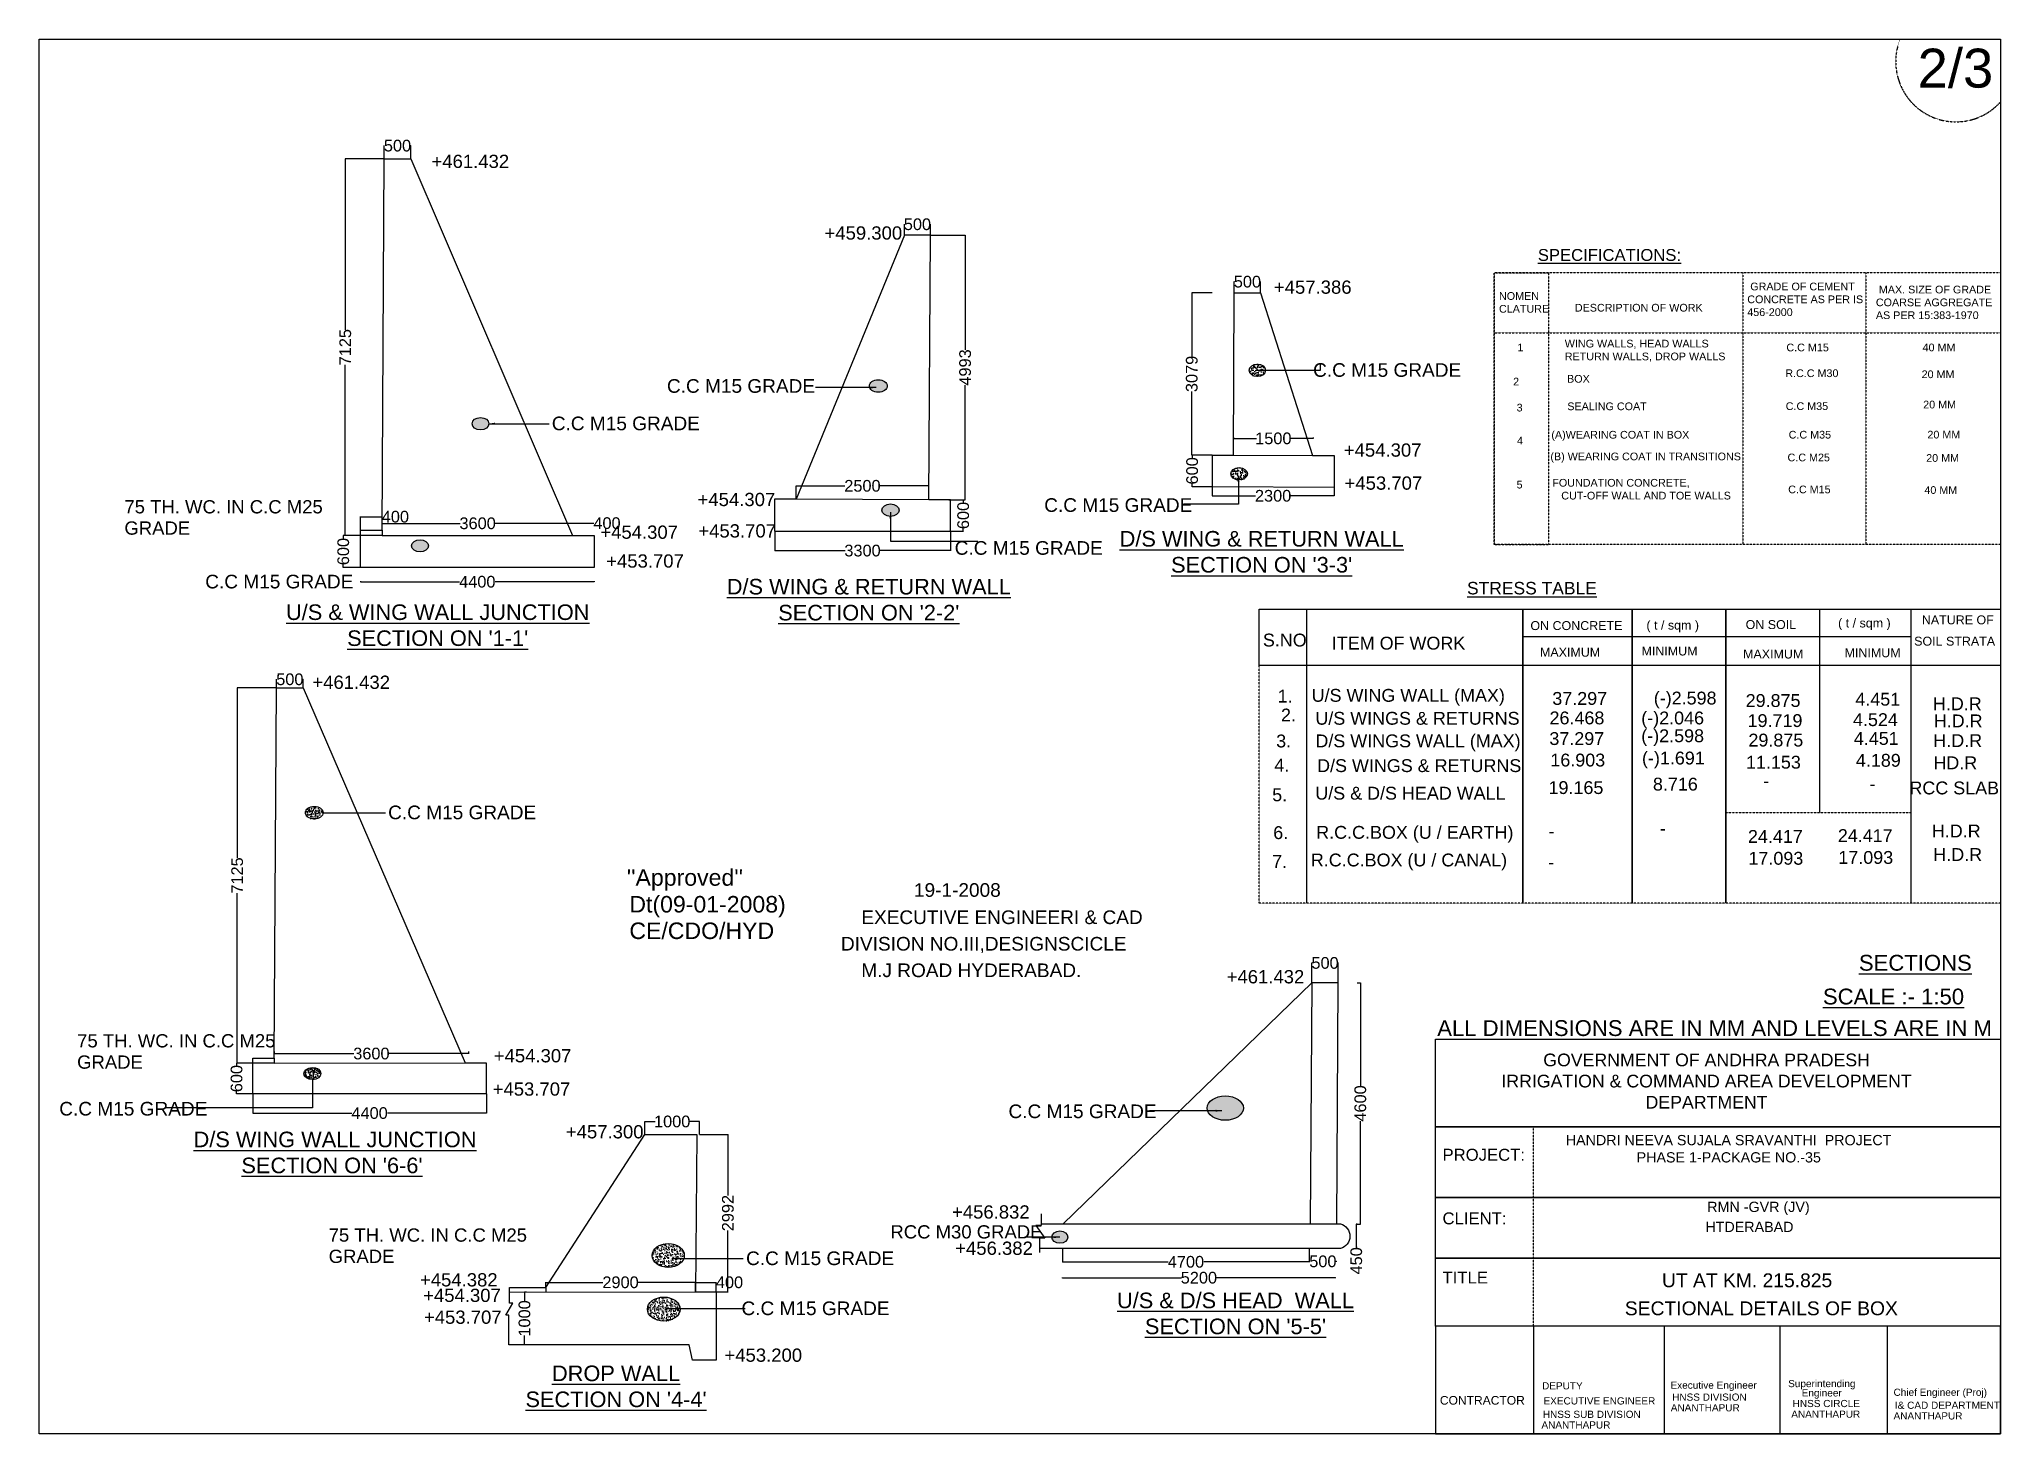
# Model space of a CAD drawing. Header units: metres. Extents: x 288 to 2807, y 188 to 1978.
import ezdxf
from ezdxf.enums import TextEntityAlignment as Align

# ---------------------------------------------------------------- set-up
doc = ezdxf.new("R2010")
doc.units = ezdxf.units.M
doc.header["$MEASUREMENT"] = 0
doc.linetypes.add('HIDDEN2', pattern=[0.1875, 0.125, -0.0625])
doc.layers.add('DRAWING', color=7, linetype='Continuous')
doc.layers.get('0').off()
doc.styles.get("Standard").update_dxf_attribs({"font": 'ARIAL_1.TTF'})
doc.dimstyles.new('dig', dxfattribs={"dimtxt": 15, "dimasz": 0.18, "dimexe": 0.18, "dimexo": 0.0625, "dimgap": 0.09, "dimtad": 0, "dimdec": 4, "dimzin": 0, "dimdsep": 46, "dimtxsty": 'Standard', "dimblk": 'ARCHTICK', "dimcen": 0.09, "dimadec": 0, "dimazin": 0, "dimtfac": 1, "dimtdec": 4, "dimtofl": 0, "dimtmove": 0, "dimatfit": 3, "dimldrblk": 'ARCHTICK', "dimfxl": 0, "dimtolj": 1, "dimtzin": 0, "dimarcsym": 0})
doc.dimstyles.get("Standard").update_dxf_attribs({"dimtxt": 1, "dimasz": 1, "dimexe": 0.18, "dimexo": 0.0625, "dimgap": 0.09, "dimtad": 0, "dimtih": 1, "dimtoh": 1, "dimdec": 0, "dimzin": 0, "dimdsep": 46, "dimtxsty": 'Standard', "dimblk": 'OBLIQUE', "dimcen": 0, "dimse1": 1, "dimse2": 1, "dimadec": 0, "dimazin": 0, "dimtfac": 1, "dimtdec": 0, "dimtofl": 0, "dimtmove": 0, "dimatfit": 3, "dimfxl": 0, "dimtolj": 1, "dimtzin": 0, "dimarcsym": 0})
pattern_1 = [(50, (0, 0), (7.172602, -0.627521), [0.75, -8.25]), (355, (0, 0), (-1.387513, 7.521921), [0.6, -6.6]), (100.4514, (0.598, -0.052), (5.785094, 6.894395), [0.637402, -7.011421]), (46.1842, (0, 2), (10.67241, -1.65519), [1.125, -12.375]), (96.6356, (0.889, 1.862), (9.346627, 9.74118), [0.956103, -10.51713]), (351.1842, (0, 2), (9.34662, 9.741186), [0.9, -9.9]), (21, (1, 1.5), (5.96907, -4.026189), [0.75, -8.25]), (326, (1, 1.5), (2.433153, 7.2515), [0.6, -6.6]), (71.4514, (1.4974, 1.1645), (8.402226, 3.225305), [0.637402, -7.011421]), (37.5, (0, 0), (0.1215986, 3.3289385), [0, -6.52, 0, -6.7, 0, -6.625]), (7.5, (0, 0), (2.6306954, 3.944117), [0, -3.82, 0, -6.37, 0, -2.525]), (327.5, (-2.23, 0), (5.3382244, -0.2255487), [0, -2.5, 0, -7.8, 0, -10.35]), (317.5, (-3.23, 0), (5.831862, 1.00105), [0, -3.25, 0, -5.18, 0, -7.35])]

msp = doc.modelspace()

# ---------------------------------------------------------------- texts
at = {"layer": 'DRAWING'}
for s, height, p in [('+461.432', 17, (791.94658, 1812.89831)), ('+459.300', 17, (1296.5987, 1720.99269)), ('+457.386', 17, (1873.63906, 1651.46843)), ('C.C M15 GRADE', 17.5, (1923.95047, 1544.8811)), ('C.C M15 GRADE', 17.5, (1094.30987, 1524.37898)), ('C.C M15 GRADE', 17.5, (946.42505, 1476.33375)), ('+454.307', 17, (1963.42483, 1442.3915)), ('+453.707', 17, (1964.31884, 1399.9924)), ('75 TH. WC. IN C.C M25', 17, (397.67104, 1369.58467)), ('+454.307', 17, (1133.6174, 1378.95871)), ('C.C M15 GRADE', 17.5, (1578.697, 1371.53397)), ('GRADE', 17, (397.67104, 1342.27566)), ('+454.307', 17, (1008.74914, 1337.00067)), ('+453.707', 17, (1134.58244, 1338.64115)), ('+453.707', 17, (1016.28198, 1300.0111)), ('C.C M15 GRADE', 17.5, (1463.76571, 1316.49241)), ('C.C M15 GRADE', 17.5, (501.46798, 1273.33459)), ('%%USTRESS TABLE', 16.0229468, (2121.5679, 1265.63686)), ('( t / sqm )', 11.444962, (2598.05903, 1223.22432)), ('NATURE OF', 11.444962, (2705.5894, 1227.22698)), ('S.NO', 16.480745, (1859.46496, 1198.79278)), ('ITEM OF WORK', 16.4807453, (1947.9905, 1194.82705)), ('ON CONCRETE', 11.444962, (2202.97726, 1219.87368)), ('( t / sqm )', 11.444962, (2351.95097, 1220.44677)), ('ON SOIL', 11.444962, (2479.32462, 1221.18159)), ('SOIL STRATA', 11.444962, (2695.72101, 1199.90809)), ('MAXIMUM', 11.444962, (2215.29753, 1185.67016)), ('MINIMUM', 11.444962, (2345.65121, 1187.27533)), ('MAXIMUM', 11.444962, (2476.02856, 1183.41872)), ('MINIMUM', 11.444962, (2606.38225, 1185.02389)), ('+461.432', 17, (639.0092, 1144.42045)), ('1.', 16.480745, (1878.46249, 1126.83856)), ('U/S WING WALL (MAX)', 16.4807453, (1922.09759, 1127.82149)), ('37.297', 16.480745, (2231.08619, 1123.88218)), ('(-)2.598', 16.480745, (2361.38184, 1124.35481)), ('29.875', 16.480745, (2479.37363, 1121.14815)), ('4.451', 16.480745, (2620.21126, 1122.86894)), ('H.D.R', 16.480745, (2719.82249, 1117.00143)), ('2.', 16.480745, (1882.71052, 1102.54495)), ('U/S WINGS & RETURNS', 16.4807453, (1926.88427, 1098.37095)), ('26.468', 16.480745, (2227.51705, 1098.8661)), ('(-)2.046', 16.480745, (2345.29586, 1098.80244)), ('19.719', 16.480745, (2481.83669, 1095.42994)), ('4.524', 16.480745, (2617.19035, 1096.6519)), ('H.D.R', 16.480745, (2720.89723, 1095.03227)), ('3.', 16.480745, (1876.52958, 1069.26294)), ('D/S WINGS WALL (MAX)', 16.4807453, (1926.92859, 1069.38728)), ('37.297', 16.480745, (2227.33453, 1072.36595)), ('(-)2.598', 16.480745, (2345.3033, 1075.97126)), ('29.875', 16.480745, (2482.94048, 1070.42736)), ('4.451', 16.480745, (2618.22476, 1072.51392)), ('H.D.R', 16.480745, (2720.33481, 1069.7742)), ('16.903', 16.480745, (2228.58251, 1044.79852)), ('(-)1.691', 16.480745, (2346.24244, 1047.37494)), ('11.153', 16.480745, (2479.78577, 1042.01318)), ('4.189', 16.480745, (2620.90849, 1044.43046)), ('4.', 16.480745, (1874.19778, 1038.28327)), ('D/S WINGS & RETURNS', 16.4807453, (1929.0924, 1037.63675)), ('HD.R', 16.480745, (2720.40117, 1041.24189)), ('5.', 16.480745, (1871.42803, 1000.18772)), ('U/S & D/S HEAD WALL', 16.4807453, (1926.7606, 1002.27687)), ('19.165', 16.480745, (2226.25072, 1009.43864)), ('8.716', 16.480745, (2360.30674, 1013.89677)), ('-', 16.48075, (2501.76315, 1018.15178)), ('-', 16.48075, (2638.37855, 1014.25069)), ('RCC SLAB', 16.480745, (2689.60203, 1009.00293)), ('C.C M15 GRADE', 17.5, (736.28501, 977.10148)), ('6.', 16.480745, (1872.7643, 951.63567)), ('R.C.C.BOX (U / EARTH)', 16.4807453, (1927.94966, 951.98929)), ('-', 16.48075, (2226.12731, 953.57662)), ('-', 16.48075, (2369.15897, 957.15652)), ('24.417', 16.480745, (2482.30433, 946.759)), ('24.417', 16.480745, (2597.71793, 947.8546)), ('H.D.R', 16.480745, (2718.40867, 953.76602)), ('R.C.C.BOX (U / CANAL)', 16.4807453, (1921.05643, 916.53713)), ('17.093', 16.480745, (2482.94025, 918.72074)), ('17.093', 16.480745, (2598.35386, 919.81633)), ('H.D.R', 16.480745, (2720.31479, 923.55036)), ('7.', 16.480745, (1871.33966, 914.69805)), ('-', 16.48075, (2225.82669, 913.80279)), ('19-1-2008', 17.5, (1411.47266, 877.52353)), ('EXECUTIVE ENGINEERI & CAD', 17.5, (1343.84479, 842.56617)), ('DIVISION NO.III,DESIGNSCICLE', 17.5, (1317.68425, 808.51359)), ('M.J ROAD HYDERABAD.', 17.5, (1343.84479, 774.46101)), ('+461.432', 17, (1812.93205, 766.43718)), ('75 TH. WC. IN C.C M25', 17, (336.95907, 684.22435)), ('+454.307', 17, (871.93001, 665.07397)), ('GRADE', 17, (336.95907, 656.91535)), ('+453.707', 17, (870.50289, 622.32108)), ('C.C M15 GRADE', 17.5, (314.02788, 596.82599)), ('C.C M15 GRADE', 17.5, (1532.81285, 593.4748)), ('+457.300', 17, (964.5184, 567.48907)), ('+456.832', 17, (1460.30885, 464.57461)), ('RCC M30 GRADE', 17, (1381.23017, 439.00849)), ('75 TH. WC. IN C.C M25', 17, (659.93448, 434.91307)), ('+456.382', 17, (1464.42296, 418.00757)), ('GRADE', 17, (659.93448, 407.60406)), ('C.C M15 GRADE', 17.5, (1195.87724, 404.84679)), ('+454.382', 17, (777.17203, 377.46177)), ('UT AT KM. 215.825', 17.7109251, (2371.88924, 376.49798)), ('+454.307', 17, (781.25724, 357.57121)), ('C.C M15 GRADE', 17.5, (1189.97424, 340.67324)), ('+453.707', 17, (782.27885, 329.5203)), ('+453.200', 17, (1168.10443, 280.78446)), ('DEPUTY', 9.200481, (2217.9725, 245.34107)), (' Executive Engineer', 9.2004806, (2379.27133, 246.15891)), ('Superintending ', 9.2004806, (2533.92475, 248.20105)), (' EXECUTIVE ENGINEER', 9.2004806, (2216.21324, 225.97985)), ('HNSS DIVISION', 9.2004806, (2384.98474, 230.83469)), ('HNSS CIRCLE', 9.2004806, (2539.68416, 222.63546)), ('Chief Engineer (Proj)', 9.2004806, (2669.2554, 237.07424)), ('I& CAD DEPARTMENT', 9.2004806, (2670.99013, 220.40774)), ('ANANTHAPUR', 9.200481, (2217.15181, 195.09426)), ('HNSS SUB DIVISION', 9.2004806, (2218.91965, 208.75978)), ('ANANTHAPUR', 9.200481, (2383.21689, 217.16917)), ('ANANTHAPUR', 9.200481, (2537.91632, 208.96994)), ('ANANTHAPUR', 9.200481, (2669.22228, 206.74223))]:
    msp.add_text(s, height=height, dxfattribs=at).set_placement(p)
at = {"layer": 'DRAWING', "linetype": 'HIDDEN2'}
for s, p in [('1', (2190.10954, 1582.58498)), ('2', (2184.62296, 1538.7425)), ('3', (2189.11202, 1505.36242)), ('4', (2189.61078, 1463.01456)), ('5', (2189.11741, 1406.54436))]:
    msp.add_text(s, height=9.88154, dxfattribs=at).set_placement(p, align=Align.MIDDLE_CENTER)
for s, height, p in [("''Approved''", 21.1979131, (1042.66943, 891.75066)), ('Dt(09-01-2008)', 21.1979131, (1046.04001, 857.39742)), ('CE/CDO/HYD', 21.197913, (1046.04001, 823.34484)), ('%%USECTIONS', 20.3, (2624.75059, 782.71384)), ('%%USCALE :- 1:50', 20.3, (2578.56988, 739.38834)), ('ALL DIMENSIONS ARE IN MM AND LEVELS ARE IN M', 20.3, (2083.34778, 698.88887)), ('HANDRI NEEVA SUJALA SRAVANTHI  PROJECT', 13.1399613, (2248.3481, 558.71872)), ('PHASE 1-PACKAGE NO.-35', 13.1399613, (2339.32395, 536.58574)), ('RMN -GVR (JV)', 13.1399613, (2430.0378, 473.04901)), ('HTDERABAD', 13.139961, (2427.59879, 447.32721)), ('CONTRACTOR', 11.069663, (2086.72452, 225.78153))]:
    msp.add_text(s, height=height, dxfattribs=at).set_placement(p)
at = {"layer": 'DRAWING', "linetype": 'HIDDEN2', "attachment_point": 1}
for s, insert, char_height, width in [('2/3', (2700.18046, 1966.03314), 50, 28.8618263), ('{\\LSPECIFICATIONS: }', (2212.51606, 1708.89458), 15.28228, 190.0830001), (' GRADE OF CEMENT CONCRETE AS PER IS 456-2000', (2481.42496, 1665.74662), 9.8815407, 149.8132171), ('NOMEN\\PCLATURE ', (2162.64392, 1653.5636), 9.881541, 81.4476152), ('DESCRIPTION OF WORK', (2260.04701, 1638.50353), 9.8815407, 168.9014078), (' MAX. SIZE OF GRADE COARSE AGGREGATE AS PER 15:383-1970', (2646.55524, 1661.82218), 9.8815407, 149.8132171), ('WING WALLS, HEAD WALLS RETURN WALLS, DROP WALLS', (2247.09794, 1592.44693), 9.8815407, 214.7236816), ('C.C M15', (2531.68417, 1587.47713), 9.881541, 54.0091581), ('40 MM', (2706.52091, 1587.52892), 9.881541, 54.0091581), ('BOX', (2250.01915, 1547.25135), 9.881541, 214.7236816), ('R.C.C M30', (2530.23572, 1554.42955), 9.881541, 89.2953487), ('20 MM', (2705.28995, 1553.07102), 9.881541, 54.0091581), ('SEALING COAT', (2250.33937, 1511.96108), 9.8815407, 214.7236816), ('C.C M35', (2530.80533, 1512.17954), 9.881541, 54.0091581), ('20 MM', (2707.30807, 1514.2223), 9.881541, 54.0091581), ('^J(A)WEARING COAT IN BOX', (2229.87184, 1491.93128), 9.8815407, 214.7236816), ('C.C M35', (2534.55921, 1475.5489), 9.881541, 54.0091581), ('20 MM', (2712.72411, 1475.63218), 9.881541, 54.0091581), ('^J(B) WEARING COAT IN TRANSITIONS', (2228.64722, 1464.08989), 9.8815407, 266.9164036), ('C.C M25', (2533.11769, 1446.30986), 9.881541, 54.0091581), ('20 MM', (2711.14598, 1445.68182), 9.881541, 54.0091581), ('FOUNDATION CONCRETE,                           CUT-OFF WALL AND TOE WALLS ', (2231.07673, 1413.82451), 9.8815407, 266.9164036), ('C.C M15', (2533.98123, 1405.28895), 9.881541, 54.0091581), ('40 MM', (2708.83894, 1404.53289), 9.881541, 54.0091581)]:
    msp.add_mtext(s, dxfattribs=dict(at, insert=insert, char_height=char_height, width=width))
at = {"layer": 'DRAWING', "char_height": 20, "attachment_point": 5}
for s, insert in [("{\\L\\C0;D/S WING & RETURN WALL\\PSECTION ON '3-3'}", (1857.91932, 1320.20056)), ("{\\L\\C0;D/S WING & RETURN WALL\\PSECTION ON '2-2'}", (1353.45516, 1258.74411)), ("{\\L\\C0;U/S & WING WALL JUNCTION\\PSECTION ON '1-1'}", (799.95747, 1225.99869)), ("{\\L\\C0; D/S WING WALL JUNCTION\\PSECTION ON '6-6'}", (664.21115, 549.31749)), ("{\\L\\C0;U/S & D/S HEAD  WALL\\PSECTION ON '5-5'}", (1824.29667, 342.72922)), ("{\\L\\C0;DROP WALL\\PSECTION ON '4-4'}", (1028.96168, 249.13803))]:
    msp.add_mtext(s, dxfattribs=dict(at, insert=insert))
at = {"layer": 'DRAWING'}
for s, insert, char_height, width, attachment_point in [('GOVERNMENT OF ANDHRA PRADESH\\PIRRIGATION & COMMAND AREA DEVELOPMENT DEPARTMENT', (2429.16208, 641.02891), 16.2789163, 625.6921909, 5), ('PROJECT:', (2090.11026, 554.13475), 15.334134, 124.6246198, 1), ('CLIENT:', (2090.11026, 472.49975), 15.334134, 124.6246198, 1), ('TITLE', (2090.11026, 396.59348), 15.334134, 124.6246198, 1), (' {\\C7;SECTIONAL DETAILS OF BOX}', (2317.35715, 358.25457), 17.7109251, 437.2235205, 1), ('Engineer', (2551.31111, 245.43626), 9.200481, 53.1393649, 1)]:
    msp.add_mtext(s, dxfattribs=dict(at, insert=insert, char_height=char_height, width=width, attachment_point=attachment_point))

# ---------------------------------------------------------------- blocks, each defined once
blk = doc.blocks.new('_Oblique')
at = {"color": 0, "linetype": 'ByBlock', "lineweight": -2}
blk.add_line((-0.5, -0.5), (0.5, 0.5), dxfattribs=at)
blk = doc.blocks.new('_ArchTick')
at = {"color": 0, "linetype": 'ByBlock', "const_width": 0.15}
blk.add_lwpolyline([(-0.5, -0.5), (0.5, 0.5)], dxfattribs=at)
blk = doc.blocks.new('*D62')
at = {"layer": 'Defpoints', "color": 0}
for p in [(765.5, 1841.5), (731.1, 1824.6), (765.5, 1824.6)]:
    blk.add_point(p, dxfattribs=at)
at = {"layer": 'DRAWING', "color": 0, "lineweight": -2}
for p, q in [((731.1, 1824.7), (731.1, 1841.7)), ((731.1, 1841.5), (731.7, 1841.5)), ((765.5, 1841.5), (765, 1841.5)), ((765.5, 1824.7), (765.5, 1841.7))]:
    blk.add_line(p, q, dxfattribs=at)
at = {"layer": 'DRAWING', "color": 0, "lineweight": -2, "xscale": 0.18, "yscale": 0.18, "zscale": 0.18, "rotation": 180}
blk.add_blockref('_ArchTick', (731.1, 1841.5), dxfattribs=at)
at = {"layer": 'DRAWING', "color": 0, "lineweight": -2, "xscale": 0.18, "yscale": 0.18, "zscale": 0.18}
blk.add_blockref('_ArchTick', (765.5, 1841.5), dxfattribs=at)
at = {"layer": 'DRAWING', "color": 0, "insert": (748.3, 1841.5), "char_height": 15, "attachment_point": 5}
blk.add_mtext('\\A1;500', dxfattribs=at)
blk = doc.blocks.new('*D63')
at = {"layer": 'Defpoints', "color": 0}
for p in [(731.1, 1824.6), (681.3, 1341.1), (700.9, 1341.1)]:
    blk.add_point(p, dxfattribs=at)
at = {"layer": 'DRAWING', "color": 0, "lineweight": -2}
for p, q in [((731, 1824.6), (681.1, 1824.6)), ((681.3, 1824.6), (681.3, 1605.3)), ((681.3, 1341.1), (681.3, 1560.4)), ((700.9, 1341.1), (681.1, 1341.1))]:
    blk.add_line(p, q, dxfattribs=at)
at = {"layer": 'DRAWING', "color": 0, "lineweight": -2, "xscale": 0.18, "yscale": 0.18, "zscale": 0.18}
for p, rotation in [((681.3, 1824.6), 90), ((681.3, 1341.1), 270)]:
    blk.add_blockref('_ArchTick', p, dxfattribs=dict(at, rotation=rotation))
at = {"layer": 'DRAWING', "color": 0, "insert": (681.3, 1582.9), "char_height": 15, "attachment_point": 5, "rotation": 90}
blk.add_mtext('\\A1;7125', dxfattribs=at)
blk = doc.blocks.new('*D64')
at = {"layer": 'Defpoints', "color": 0}
for p in [(728.5, 1365.3), (700.9, 1347.9), (728.5, 1347.9)]:
    blk.add_point(p, dxfattribs=at)
at = {"layer": 'DRAWING', "color": 0, "lineweight": -2}
for p, q in [((700.9, 1348), (700.9, 1365.5)), ((700.9, 1365.3), (728.5, 1365.3)), ((728.5, 1348), (728.5, 1365.5)), ((728.5, 1365.3), (728.6, 1365.3))]:
    blk.add_line(p, q, dxfattribs=at)
at = {"layer": 'DRAWING', "color": 0, "lineweight": -2, "xscale": 0.18, "yscale": 0.18, "zscale": 0.18, "rotation": 180}
blk.add_blockref('_ArchTick', (700.9, 1365.3), dxfattribs=at)
at = {"layer": 'DRAWING', "color": 0, "lineweight": -2, "xscale": 0.18, "yscale": 0.18, "zscale": 0.18}
blk.add_blockref('_ArchTick', (728.5, 1365.3), dxfattribs=at)
at = {"layer": 'DRAWING', "color": 0, "insert": (745.6, 1365.3), "char_height": 15, "attachment_point": 5}
blk.add_mtext('\\A1;400', dxfattribs=at)
blk = doc.blocks.new('*D65')
at = {"layer": 'Defpoints', "color": 0}
for p in [(728.5, 1356.7), (973.9, 1356.8), (973.9, 1356.7)]:
    blk.add_point(p, dxfattribs=at)
at = {"layer": 'DRAWING', "color": 0, "lineweight": -2}
for p, q in [((728.5, 1356.8), (728.5, 1357)), ((728.5, 1356.8), (828.7, 1356.8)), ((973.9, 1356.8), (873.6, 1356.8)), ((973.9, 1356.8), (973.9, 1357))]:
    blk.add_line(p, q, dxfattribs=at)
at = {"layer": 'DRAWING', "color": 0, "lineweight": -2, "xscale": 0.18, "yscale": 0.18, "zscale": 0.18, "rotation": 180}
blk.add_blockref('_ArchTick', (728.5, 1356.8), dxfattribs=at)
at = {"layer": 'DRAWING', "color": 0, "lineweight": -2, "xscale": 0.18, "yscale": 0.18, "zscale": 0.18}
blk.add_blockref('_ArchTick', (973.9, 1356.8), dxfattribs=at)
at = {"layer": 'DRAWING', "color": 0, "insert": (851.2, 1356.8), "char_height": 15, "attachment_point": 5}
blk.add_mtext('\\A1;3600', dxfattribs=at)
blk = doc.blocks.new('*D66')
at = {"layer": 'Defpoints', "color": 0}
for p in [(973.9, 1356.9), (1000.2, 1357), (1000.2, 1356.9)]:
    blk.add_point(p, dxfattribs=at)
at = {"layer": 'DRAWING', "color": 0, "lineweight": -2}
for p, q in [((973.9, 1357), (973.9, 1357.2)), ((973.9, 1357), (1000.2, 1357)), ((1000.2, 1357), (1000.2, 1357.2)), ((1000.2, 1357), (1000.3, 1357))]:
    blk.add_line(p, q, dxfattribs=at)
at = {"layer": 'DRAWING', "color": 0, "lineweight": -2, "xscale": 0.18, "yscale": 0.18, "zscale": 0.18, "rotation": 180}
blk.add_blockref('_ArchTick', (973.9, 1357), dxfattribs=at)
at = {"layer": 'DRAWING', "color": 0, "lineweight": -2, "xscale": 0.18, "yscale": 0.18, "zscale": 0.18}
blk.add_blockref('_ArchTick', (1000.2, 1357), dxfattribs=at)
at = {"layer": 'DRAWING', "color": 0, "insert": (1017.3, 1357), "char_height": 15, "attachment_point": 5}
blk.add_mtext('\\A1;400', dxfattribs=at)
blk = doc.blocks.new('*D67')
at = {"layer": 'Defpoints', "color": 0}
for p in [(700.9, 1282.7), (1000.7, 1282.7), (1000.7, 1281.8)]:
    blk.add_point(p, dxfattribs=at)
at = {"layer": 'DRAWING', "color": 0, "lineweight": -2}
for p, q in [((700.9, 1282.6), (700.9, 1281.7)), ((700.9, 1281.8), (828, 1281.8)), ((1000.7, 1281.8), (873.6, 1281.8)), ((1000.7, 1282.6), (1000.7, 1281.7))]:
    blk.add_line(p, q, dxfattribs=at)
at = {"layer": 'DRAWING', "color": 0, "lineweight": -2, "xscale": 0.18, "yscale": 0.18, "zscale": 0.18, "rotation": 180}
blk.add_blockref('_ArchTick', (700.9, 1281.8), dxfattribs=at)
at = {"layer": 'DRAWING', "color": 0, "lineweight": -2, "xscale": 0.18, "yscale": 0.18, "zscale": 0.18}
blk.add_blockref('_ArchTick', (1000.7, 1281.8), dxfattribs=at)
at = {"layer": 'DRAWING', "color": 0, "insert": (850.8, 1281.8), "char_height": 15, "attachment_point": 5}
blk.add_mtext('\\A1;4400', dxfattribs=at)
blk = doc.blocks.new('*D68')
at = {"layer": 'Defpoints', "color": 0}
for p in [(678.7, 1341.1), (700.9, 1341.1), (700.9, 1300.1)]:
    blk.add_point(p, dxfattribs=at)
at = {"layer": 'DRAWING', "color": 0, "lineweight": -2}
for p, q in [((700.8, 1341.1), (678.5, 1341.1)), ((678.7, 1341.1), (678.7, 1337.3)), ((700.9, 1300.1), (678.5, 1300.1)), ((678.7, 1300.1), (678.7, 1303.9))]:
    blk.add_line(p, q, dxfattribs=at)
at = {"layer": 'DRAWING', "color": 0, "lineweight": -2, "xscale": 0.18, "yscale": 0.18, "zscale": 0.18}
for p, rotation in [((678.7, 1341.1), 90), ((678.7, 1300.1), 270)]:
    blk.add_blockref('_ArchTick', p, dxfattribs=dict(at, rotation=rotation))
at = {"layer": 'DRAWING', "color": 0, "insert": (678.7, 1320.6), "char_height": 15, "attachment_point": 5, "rotation": 90}
blk.add_mtext('\\A1;600', dxfattribs=at)
blk = doc.blocks.new('*D69')
at = {"layer": 'Defpoints', "color": 0}
for p in [(1260.2, 1387.7), (1430.5, 1404.9), (1430.5, 1387.1)]:
    blk.add_point(p, dxfattribs=at)
at = {"layer": 'DRAWING', "color": 0, "lineweight": -2}
for p, q in [((1260.2, 1387.8), (1260.2, 1405)), ((1260.2, 1404.9), (1322.7, 1404.9)), ((1430.5, 1404.9), (1367.9, 1404.9)), ((1430.5, 1387.1), (1430.5, 1405))]:
    blk.add_line(p, q, dxfattribs=at)
at = {"layer": 'DRAWING', "color": 0, "lineweight": -2, "xscale": 0.18, "yscale": 0.18, "zscale": 0.18, "rotation": 180}
blk.add_blockref('_ArchTick', (1260.2, 1404.9), dxfattribs=at)
at = {"layer": 'DRAWING', "color": 0, "lineweight": -2, "xscale": 0.18, "yscale": 0.18, "zscale": 0.18}
blk.add_blockref('_ArchTick', (1430.5, 1404.9), dxfattribs=at)
at = {"layer": 'DRAWING', "color": 0, "insert": (1345.3, 1404.9), "char_height": 15, "attachment_point": 5}
blk.add_mtext('\\A1;2500', dxfattribs=at)
blk = doc.blocks.new('*D70')
at = {"layer": 'Defpoints', "color": 0}
for p in [(1458.2, 1387.1), (1458.2, 1346.8), (1474.7, 1346.8)]:
    blk.add_point(p, dxfattribs=at)
at = {"layer": 'DRAWING', "color": 0, "lineweight": -2}
for p, q in [((1458.3, 1387.1), (1474.9, 1387.1)), ((1474.7, 1387.1), (1474.7, 1383.6)), ((1458.3, 1346.8), (1474.9, 1346.8)), ((1474.7, 1346.8), (1474.7, 1350.3))]:
    blk.add_line(p, q, dxfattribs=at)
at = {"layer": 'DRAWING', "color": 0, "lineweight": -2, "xscale": 0.18, "yscale": 0.18, "zscale": 0.18}
for p, rotation in [((1474.7, 1387.1), 90), ((1474.7, 1346.8), 270)]:
    blk.add_blockref('_ArchTick', p, dxfattribs=dict(at, rotation=rotation))
at = {"layer": 'DRAWING', "color": 0, "insert": (1474.7, 1366.9), "char_height": 15, "attachment_point": 5, "rotation": 90}
blk.add_mtext('\\A1;600', dxfattribs=at)
blk = doc.blocks.new('*D71')
at = {"layer": 'Defpoints', "color": 0}
for p in [(1232.6, 1346.8), (1458.3, 1346.8), (1458.3, 1321.8)]:
    blk.add_point(p, dxfattribs=at)
at = {"layer": 'DRAWING', "color": 0, "lineweight": -2}
for p, q in [((1232.6, 1346.7), (1232.6, 1321.6)), ((1458.3, 1346.7), (1458.3, 1321.6)), ((1232.6, 1321.8), (1323, 1321.8)), ((1458.3, 1321.8), (1367.9, 1321.8))]:
    blk.add_line(p, q, dxfattribs=at)
at = {"layer": 'DRAWING', "color": 0, "lineweight": -2, "xscale": 0.18, "yscale": 0.18, "zscale": 0.18, "rotation": 180}
blk.add_blockref('_ArchTick', (1232.6, 1321.8), dxfattribs=at)
at = {"layer": 'DRAWING', "color": 0, "lineweight": -2, "xscale": 0.18, "yscale": 0.18, "zscale": 0.18}
blk.add_blockref('_ArchTick', (1458.3, 1321.8), dxfattribs=at)
at = {"layer": 'DRAWING', "color": 0, "insert": (1345.4, 1321.8), "char_height": 15, "attachment_point": 5}
blk.add_mtext('\\A1;3300', dxfattribs=at)
blk = doc.blocks.new('*D72')
at = {"layer": 'Defpoints', "color": 0}
for p in [(1432.6, 1726.7), (1477.2, 1726.7), (1456.3, 1387.1)]:
    blk.add_point(p, dxfattribs=at)
at = {"layer": 'DRAWING', "color": 0, "lineweight": -2}
for p, q in [((1432.7, 1726.7), (1477.4, 1726.7)), ((1477.2, 1726.7), (1477.2, 1579.7)), ((1477.2, 1387.1), (1477.2, 1534.1)), ((1456.4, 1387.1), (1477.4, 1387.1))]:
    blk.add_line(p, q, dxfattribs=at)
at = {"layer": 'DRAWING', "color": 0, "lineweight": -2, "xscale": 0.18, "yscale": 0.18, "zscale": 0.18}
for p, rotation in [((1477.2, 1726.7), 90), ((1477.2, 1387.1), 270)]:
    blk.add_blockref('_ArchTick', p, dxfattribs=dict(at, rotation=rotation))
at = {"layer": 'DRAWING', "color": 0, "insert": (1477.2, 1556.9), "char_height": 15, "attachment_point": 5, "rotation": 90}
blk.add_mtext('\\A1;4993', dxfattribs=at)
blk = doc.blocks.new('*D73')
at = {"layer": 'Defpoints', "color": 0}
for p in [(1432.6, 1740.6), (1399.2, 1726.7), (1432.6, 1726.5)]:
    blk.add_point(p, dxfattribs=at)
at = {"layer": 'DRAWING', "color": 0, "lineweight": -2}
for p, q in [((1399.2, 1740.6), (1399.1, 1740.6)), ((1399.2, 1726.8), (1399.2, 1740.8)), ((1432.6, 1726.6), (1432.6, 1740.8)), ((1432.6, 1740.6), (1432.8, 1740.6))]:
    blk.add_line(p, q, dxfattribs=at)
at = {"layer": 'DRAWING', "color": 0, "lineweight": -2, "xscale": 0.18, "yscale": 0.18, "zscale": 0.18}
blk.add_blockref('_ArchTick', (1399.2, 1740.6), dxfattribs=at)
at = {"layer": 'DRAWING', "color": 0, "lineweight": -2, "xscale": 0.18, "yscale": 0.18, "zscale": 0.18, "rotation": 180}
blk.add_blockref('_ArchTick', (1432.6, 1740.6), dxfattribs=at)
at = {"layer": 'DRAWING', "color": 0, "insert": (1415.9, 1740.6), "char_height": 15, "attachment_point": 5}
blk.add_mtext('\\A1;500', dxfattribs=at)
blk = doc.blocks.new('*D74')
at = {"layer": 'Defpoints', "color": 0}
for p in [(1768.7, 1444.5), (1794.6, 1444.5), (1794.6, 1403.8)]:
    blk.add_point(p, dxfattribs=at)
at = {"layer": 'DRAWING', "color": 0, "lineweight": -2}
for p, q in [((1794.5, 1444.5), (1768.5, 1444.5)), ((1768.7, 1444.5), (1768.7, 1440.8)), ((1794.5, 1403.8), (1768.5, 1403.8)), ((1768.7, 1403.8), (1768.7, 1407.5))]:
    blk.add_line(p, q, dxfattribs=at)
at = {"layer": 'DRAWING', "color": 0, "lineweight": -2, "xscale": 0.18, "yscale": 0.18, "zscale": 0.18}
for p, rotation in [((1768.7, 1444.5), 90), ((1768.7, 1403.8), 270)]:
    blk.add_blockref('_ArchTick', p, dxfattribs=dict(at, rotation=rotation))
at = {"layer": 'DRAWING', "color": 0, "insert": (1768.7, 1424.2), "char_height": 15, "attachment_point": 5, "rotation": 90}
blk.add_mtext('\\A1;600', dxfattribs=at)
blk = doc.blocks.new('*D75')
at = {"layer": 'Defpoints', "color": 0}
for p in [(1768.2, 1652.7), (1794.5, 1652.7), (1794.5, 1444.5)]:
    blk.add_point(p, dxfattribs=at)
at = {"layer": 'DRAWING', "color": 0, "lineweight": -2}
for p, q in [((1794.4, 1652.7), (1768.1, 1652.7)), ((1768.2, 1652.7), (1768.2, 1571.1)), ((1768.2, 1444.5), (1768.2, 1526.1)), ((1794.4, 1444.5), (1768.1, 1444.5))]:
    blk.add_line(p, q, dxfattribs=at)
at = {"layer": 'DRAWING', "color": 0, "lineweight": -2, "xscale": 0.18, "yscale": 0.18, "zscale": 0.18}
for p, rotation in [((1768.2, 1652.7), 90), ((1768.2, 1444.5), 270)]:
    blk.add_blockref('_ArchTick', p, dxfattribs=dict(at, rotation=rotation))
at = {"layer": 'DRAWING', "color": 0, "insert": (1768.2, 1548.6), "char_height": 15, "attachment_point": 5, "rotation": 90}
blk.add_mtext('\\A1;3079', dxfattribs=at)
blk = doc.blocks.new('*D76')
at = {"layer": 'Defpoints', "color": 0}
for p in [(1856.4, 1666.9), (1822.8, 1652.7), (1856.4, 1652.7)]:
    blk.add_point(p, dxfattribs=at)
at = {"layer": 'DRAWING', "color": 0, "lineweight": -2}
for p, q in [((1822.8, 1652.8), (1822.8, 1667.1)), ((1822.8, 1666.9), (1822.9, 1666.9)), ((1856.4, 1666.9), (1856.2, 1666.9)), ((1856.4, 1652.8), (1856.4, 1667.1))]:
    blk.add_line(p, q, dxfattribs=at)
at = {"layer": 'DRAWING', "color": 0, "lineweight": -2, "xscale": 0.18, "yscale": 0.18, "zscale": 0.18, "rotation": 180}
blk.add_blockref('_ArchTick', (1822.8, 1666.9), dxfattribs=at)
at = {"layer": 'DRAWING', "color": 0, "lineweight": -2, "xscale": 0.18, "yscale": 0.18, "zscale": 0.18}
blk.add_blockref('_ArchTick', (1856.4, 1666.9), dxfattribs=at)
at = {"layer": 'DRAWING', "color": 0, "insert": (1839.6, 1666.9), "char_height": 15, "attachment_point": 5}
blk.add_mtext('\\A1;500', dxfattribs=at)
blk = doc.blocks.new('*D77')
at = {"layer": 'Defpoints', "color": 0}
for p in [(1821.7, 1467.2), (1924.2, 1467.2), (1924.2, 1465.8)]:
    blk.add_point(p, dxfattribs=at)
at = {"layer": 'DRAWING', "color": 0, "lineweight": -2}
for p, q in [((1821.7, 1467.2), (1821.7, 1465.6)), ((1821.7, 1465.8), (1851.2, 1465.8)), ((1924.2, 1465.8), (1894.7, 1465.8)), ((1924.2, 1467.2), (1924.2, 1465.6))]:
    blk.add_line(p, q, dxfattribs=at)
at = {"layer": 'DRAWING', "color": 0, "lineweight": -2, "xscale": 0.18, "yscale": 0.18, "zscale": 0.18, "rotation": 180}
blk.add_blockref('_ArchTick', (1821.7, 1465.8), dxfattribs=at)
at = {"layer": 'DRAWING', "color": 0, "lineweight": -2, "xscale": 0.18, "yscale": 0.18, "zscale": 0.18}
blk.add_blockref('_ArchTick', (1924.2, 1465.8), dxfattribs=at)
at = {"layer": 'DRAWING', "color": 0, "insert": (1872.9, 1465.8), "char_height": 15, "attachment_point": 5}
blk.add_mtext('\\A1;1500', dxfattribs=at)
blk = doc.blocks.new('*D78')
at = {"layer": 'Defpoints', "color": 0}
for p in [(1794.5, 1403.8), (1950.8, 1402.8), (1950.8, 1392.1)]:
    blk.add_point(p, dxfattribs=at)
at = {"layer": 'DRAWING', "color": 0, "lineweight": -2}
for p, q in [((1794.5, 1403.8), (1794.5, 1392)), ((1794.5, 1392.1), (1850.1, 1392.1)), ((1950.8, 1392.1), (1895.2, 1392.1)), ((1950.8, 1402.7), (1950.8, 1392))]:
    blk.add_line(p, q, dxfattribs=at)
at = {"layer": 'DRAWING', "color": 0, "lineweight": -2, "xscale": 0.18, "yscale": 0.18, "zscale": 0.18, "rotation": 180}
blk.add_blockref('_ArchTick', (1794.5, 1392.1), dxfattribs=at)
at = {"layer": 'DRAWING', "color": 0, "lineweight": -2, "xscale": 0.18, "yscale": 0.18, "zscale": 0.18}
blk.add_blockref('_ArchTick', (1950.8, 1392.1), dxfattribs=at)
at = {"layer": 'DRAWING', "color": 0, "insert": (1872.6, 1392.1), "char_height": 15, "attachment_point": 5}
blk.add_mtext('\\A1;2300', dxfattribs=at)
blk = doc.blocks.new('*D79')
at = {"layer": 'Defpoints', "color": 0}
for p in [(592.8, 1145.8), (627.4, 1156.6), (627.4, 1145.8)]:
    blk.add_point(p, dxfattribs=at)
at = {"layer": 'DRAWING', "color": 0, "lineweight": -2}
for p, q in [((592.8, 1145.8), (592.8, 1156.8)), ((592.8, 1156.6), (593.4, 1156.6)), ((627.4, 1156.6), (626.7, 1156.6)), ((627.4, 1145.8), (627.4, 1156.8))]:
    blk.add_line(p, q, dxfattribs=at)
at = {"layer": 'DRAWING', "color": 0, "lineweight": -2, "xscale": 0.18, "yscale": 0.18, "zscale": 0.18, "rotation": 180}
blk.add_blockref('_ArchTick', (592.8, 1156.6), dxfattribs=at)
at = {"layer": 'DRAWING', "color": 0, "lineweight": -2, "xscale": 0.18, "yscale": 0.18, "zscale": 0.18}
blk.add_blockref('_ArchTick', (627.4, 1156.6), dxfattribs=at)
at = {"layer": 'DRAWING', "color": 0, "insert": (610.1, 1156.6), "char_height": 15, "attachment_point": 5}
blk.add_mtext('\\A1;500', dxfattribs=at)
blk = doc.blocks.new('*D80')
at = {"layer": 'Defpoints', "color": 0}
for p in [(592.8, 1145.8), (542.5, 663.9), (590, 663.9)]:
    blk.add_point(p, dxfattribs=at)
at = {"layer": 'DRAWING', "color": 0, "lineweight": -2}
for p, q in [((592.7, 1145.8), (542.3, 1145.8)), ((542.5, 1145.8), (542.5, 927.4)), ((542.5, 663.9), (542.5, 882.4)), ((589.9, 663.9), (542.3, 663.9))]:
    blk.add_line(p, q, dxfattribs=at)
at = {"layer": 'DRAWING', "color": 0, "lineweight": -2, "xscale": 0.18, "yscale": 0.18, "zscale": 0.18}
for p, rotation in [((542.5, 1145.8), 90), ((542.5, 663.9), 270)]:
    blk.add_blockref('_ArchTick', p, dxfattribs=dict(at, rotation=rotation))
at = {"layer": 'DRAWING', "color": 0, "insert": (542.5, 904.9), "char_height": 15, "attachment_point": 5, "rotation": 90}
blk.add_mtext('\\A1;7125', dxfattribs=at)
blk = doc.blocks.new('*D81')
at = {"layer": 'Defpoints', "color": 0}
for p in [(541.7, 663.9), (562.7, 663.9), (562.7, 624.5)]:
    blk.add_point(p, dxfattribs=at)
at = {"layer": 'DRAWING', "color": 0, "lineweight": -2}
for p, q in [((562.6, 663.9), (541.6, 663.9)), ((541.7, 663.9), (541.7, 660.9)), ((562.6, 624.5), (541.6, 624.5)), ((541.7, 624.5), (541.7, 627.5))]:
    blk.add_line(p, q, dxfattribs=at)
at = {"layer": 'DRAWING', "color": 0, "lineweight": -2, "xscale": 0.18, "yscale": 0.18, "zscale": 0.18}
for p, rotation in [((541.7, 663.9), 90), ((541.7, 624.5), 270)]:
    blk.add_blockref('_ArchTick', p, dxfattribs=dict(at, rotation=rotation))
at = {"layer": 'DRAWING', "color": 0, "insert": (541.7, 644.2), "char_height": 15, "attachment_point": 5, "rotation": 90}
blk.add_mtext('\\A1;600', dxfattribs=at)
blk = doc.blocks.new('*D82')
at = {"layer": 'Defpoints', "color": 0}
for p in [(590, 678.9), (839.6, 678.9), (839.6, 676.3)]:
    blk.add_point(p, dxfattribs=at)
at = {"layer": 'DRAWING', "color": 0, "lineweight": -2}
for p, q in [((590, 678.9), (590, 676.1)), ((590, 676.3), (692.4, 676.3)), ((839.6, 676.3), (737.3, 676.3)), ((839.6, 678.9), (839.6, 676.1))]:
    blk.add_line(p, q, dxfattribs=at)
at = {"layer": 'DRAWING', "color": 0, "lineweight": -2, "xscale": 0.18, "yscale": 0.18, "zscale": 0.18, "rotation": 180}
blk.add_blockref('_ArchTick', (590, 676.3), dxfattribs=at)
at = {"layer": 'DRAWING', "color": 0, "lineweight": -2, "xscale": 0.18, "yscale": 0.18, "zscale": 0.18}
blk.add_blockref('_ArchTick', (839.6, 676.3), dxfattribs=at)
at = {"layer": 'DRAWING', "color": 0, "insert": (714.8, 676.3), "char_height": 15, "attachment_point": 5}
blk.add_mtext('\\A1;3600', dxfattribs=at)
blk = doc.blocks.new('*D83')
at = {"layer": 'Defpoints', "color": 0}
for p in [(562.7, 624.5), (862.4, 624.6), (862.4, 599.9)]:
    blk.add_point(p, dxfattribs=at)
at = {"layer": 'DRAWING', "color": 0, "lineweight": -2}
for p, q in [((562.7, 624.4), (562.7, 599.7)), ((862.4, 624.6), (862.4, 599.7)), ((562.7, 599.9), (689.8, 599.9)), ((862.4, 599.9), (735.3, 599.9))]:
    blk.add_line(p, q, dxfattribs=at)
at = {"layer": 'DRAWING', "color": 0, "lineweight": -2, "xscale": 0.18, "yscale": 0.18, "zscale": 0.18, "rotation": 180}
blk.add_blockref('_ArchTick', (562.7, 599.9), dxfattribs=at)
at = {"layer": 'DRAWING', "color": 0, "lineweight": -2, "xscale": 0.18, "yscale": 0.18, "zscale": 0.18}
blk.add_blockref('_ArchTick', (862.4, 599.9), dxfattribs=at)
at = {"layer": 'DRAWING', "color": 0, "insert": (712.5, 599.9), "char_height": 15, "attachment_point": 5}
blk.add_mtext('\\A1;4400', dxfattribs=at)
blk = doc.blocks.new('*D84')
at = {"layer": 'Defpoints', "color": 0}
for p in [(1136.1, 589.1), (1065.9, 572.6), (1136.1, 572.6)]:
    blk.add_point(p, dxfattribs=at)
at = {"layer": 'DRAWING', "color": 0, "lineweight": -2}
for p, q in [((1065.9, 572.6), (1065.9, 589.3)), ((1065.9, 589.1), (1079.2, 589.1)), ((1136.1, 589.1), (1122.8, 589.1)), ((1136.1, 572.6), (1136.1, 589.3))]:
    blk.add_line(p, q, dxfattribs=at)
at = {"layer": 'DRAWING', "color": 0, "lineweight": -2, "xscale": 0.18, "yscale": 0.18, "zscale": 0.18, "rotation": 180}
blk.add_blockref('_ArchTick', (1065.9, 589.1), dxfattribs=at)
at = {"layer": 'DRAWING', "color": 0, "lineweight": -2, "xscale": 0.18, "yscale": 0.18, "zscale": 0.18}
blk.add_blockref('_ArchTick', (1136.1, 589.1), dxfattribs=at)
at = {"layer": 'DRAWING', "color": 0, "insert": (1101, 589.1), "char_height": 15, "attachment_point": 5}
blk.add_mtext('\\A1;1000', dxfattribs=at)
blk = doc.blocks.new('*D85')
at = {"layer": 'Defpoints', "color": 0}
for p in [(1136.1, 572.6), (1157.5, 370.6), (1172.6, 370.6)]:
    blk.add_point(p, dxfattribs=at)
at = {"layer": 'DRAWING', "color": 0, "lineweight": -2}
for p, q in [((1136.2, 572.6), (1172.8, 572.6)), ((1172.6, 572.6), (1172.6, 494.1)), ((1172.6, 370.6), (1172.6, 449.1)), ((1157.6, 370.6), (1172.8, 370.6))]:
    blk.add_line(p, q, dxfattribs=at)
at = {"layer": 'DRAWING', "color": 0, "lineweight": -2, "xscale": 0.18, "yscale": 0.18, "zscale": 0.18}
for p, rotation in [((1172.6, 572.6), 90), ((1172.6, 370.6), 270)]:
    blk.add_blockref('_ArchTick', p, dxfattribs=dict(at, rotation=rotation))
at = {"layer": 'DRAWING', "color": 0, "insert": (1172.6, 471.6), "char_height": 15, "attachment_point": 5, "rotation": 90}
blk.add_mtext('\\A1;2992', dxfattribs=at)
blk = doc.blocks.new('*D86')
at = {"layer": 'Defpoints', "color": 0}
for p in [(1157.5, 382.7), (1130.8, 370.6), (1157.5, 370.6)]:
    blk.add_point(p, dxfattribs=at)
at = {"layer": 'DRAWING', "color": 0, "lineweight": -2}
for p, q in [((1130.8, 370.7), (1130.8, 382.9)), ((1130.8, 382.7), (1157.5, 382.7)), ((1157.5, 370.7), (1157.5, 382.9)), ((1157.5, 382.7), (1157.7, 382.7))]:
    blk.add_line(p, q, dxfattribs=at)
at = {"layer": 'DRAWING', "color": 0, "lineweight": -2, "xscale": 0.18, "yscale": 0.18, "zscale": 0.18, "rotation": 180}
blk.add_blockref('_ArchTick', (1130.8, 382.7), dxfattribs=at)
at = {"layer": 'DRAWING', "color": 0, "lineweight": -2, "xscale": 0.18, "yscale": 0.18, "zscale": 0.18}
blk.add_blockref('_ArchTick', (1157.5, 382.7), dxfattribs=at)
at = {"layer": 'DRAWING', "color": 0, "insert": (1174.6, 382.7), "char_height": 15, "attachment_point": 5}
blk.add_mtext('\\A1;400', dxfattribs=at)
blk = doc.blocks.new('*D87')
at = {"layer": 'Defpoints', "color": 0}
for p in [(1130.7, 382.7), (1130.7, 382.6), (938.7, 376)]:
    blk.add_point(p, dxfattribs=at)
at = {"layer": 'DRAWING', "color": 0, "lineweight": -2}
for p, q in [((938.7, 376.1), (938.7, 382.9)), ((938.7, 382.7), (1012.1, 382.7)), ((1130.7, 382.7), (1057.3, 382.7)), ((1130.7, 382.7), (1130.7, 382.9))]:
    blk.add_line(p, q, dxfattribs=at)
at = {"layer": 'DRAWING', "color": 0, "lineweight": -2, "xscale": 0.18, "yscale": 0.18, "zscale": 0.18, "rotation": 180}
blk.add_blockref('_ArchTick', (938.7, 382.7), dxfattribs=at)
at = {"layer": 'DRAWING', "color": 0, "lineweight": -2, "xscale": 0.18, "yscale": 0.18, "zscale": 0.18}
blk.add_blockref('_ArchTick', (1130.7, 382.7), dxfattribs=at)
at = {"layer": 'DRAWING', "color": 0, "insert": (1034.7, 382.7), "char_height": 15, "attachment_point": 5}
blk.add_mtext('\\A1;2900', dxfattribs=at)
blk = doc.blocks.new('*D88')
at = {"layer": 'Defpoints', "color": 0}
for p in [(913.8, 370.1), (911.4, 302.7), (911.4, 302.7)]:
    blk.add_point(p, dxfattribs=at)
at = {"layer": 'DRAWING', "color": 0, "lineweight": -2}
for p, q in [((913.8, 370.1), (911.2, 370.1)), ((911.4, 370.1), (911.4, 358.2)), ((911.3, 302.7), (911.2, 302.7)), ((911.4, 302.7), (911.4, 314.6))]:
    blk.add_line(p, q, dxfattribs=at)
at = {"layer": 'DRAWING', "color": 0, "lineweight": -2, "xscale": 0.18, "yscale": 0.18, "zscale": 0.18}
for p, rotation in [((911.4, 370.1), 90), ((911.4, 302.7), 270)]:
    blk.add_blockref('_ArchTick', p, dxfattribs=dict(at, rotation=rotation))
at = {"layer": 'DRAWING', "color": 0, "insert": (911.4, 336.4), "char_height": 15, "attachment_point": 5, "rotation": 90}
blk.add_mtext('\\A1;1000', dxfattribs=at)
blk = doc.blocks.new('*D89')
at = {"layer": 'Defpoints', "color": 0}
for p in [(1602.2, 426), (1919.1, 426), (1919.1, 409)]:
    blk.add_point(p, dxfattribs=at)
at = {"layer": 'DRAWING', "color": 0, "lineweight": -2}
for p, q in [((1602.2, 425.9), (1602.2, 408.8)), ((1602.2, 409), (1737.9, 409)), ((1919.1, 409), (1783.5, 409)), ((1919.1, 425.9), (1919.1, 408.8))]:
    blk.add_line(p, q, dxfattribs=at)
at = {"layer": 'DRAWING', "color": 0, "lineweight": -2, "xscale": 0.18, "yscale": 0.18, "zscale": 0.18, "rotation": 180}
blk.add_blockref('_ArchTick', (1602.2, 409), dxfattribs=at)
at = {"layer": 'DRAWING', "color": 0, "lineweight": -2, "xscale": 0.18, "yscale": 0.18, "zscale": 0.18}
blk.add_blockref('_ArchTick', (1919.1, 409), dxfattribs=at)
at = {"layer": 'DRAWING', "color": 0, "insert": (1760.7, 409), "char_height": 15, "attachment_point": 5}
blk.add_mtext('\\A1;4700', dxfattribs=at)
blk = doc.blocks.new('*D90')
at = {"layer": 'Defpoints', "color": 0}
for p in [(1602.2, 387.8), (1952.5, 388.6), (1952.5, 387.8)]:
    blk.add_point(p, dxfattribs=at)
at = {"layer": 'DRAWING', "color": 0, "lineweight": -2}
for p, q in [((1602.2, 387.9), (1602.2, 388.8)), ((1602.2, 388.6), (1754.9, 388.6)), ((1952.5, 388.6), (1799.8, 388.6)), ((1952.5, 387.9), (1952.5, 388.8))]:
    blk.add_line(p, q, dxfattribs=at)
at = {"layer": 'DRAWING', "color": 0, "lineweight": -2, "xscale": 0.18, "yscale": 0.18, "zscale": 0.18, "rotation": 180}
blk.add_blockref('_ArchTick', (1602.2, 388.6), dxfattribs=at)
at = {"layer": 'DRAWING', "color": 0, "lineweight": -2, "xscale": 0.18, "yscale": 0.18, "zscale": 0.18}
blk.add_blockref('_ArchTick', (1952.5, 388.6), dxfattribs=at)
at = {"layer": 'DRAWING', "color": 0, "insert": (1777.3, 388.6), "char_height": 15, "attachment_point": 5}
blk.add_mtext('\\A1;5200', dxfattribs=at)
blk = doc.blocks.new('*D91')
at = {"layer": 'Defpoints', "color": 0}
for p in [(1919.1, 408.8), (1953.9, 409.6), (1953.9, 408.8)]:
    blk.add_point(p, dxfattribs=at)
at = {"layer": 'DRAWING', "color": 0, "lineweight": -2}
for p, q in [((1919.1, 408.9), (1919.1, 409.7)), ((1919.1, 409.6), (1919.9, 409.6)), ((1953.9, 409.6), (1953.2, 409.6)), ((1953.9, 408.9), (1953.9, 409.7))]:
    blk.add_line(p, q, dxfattribs=at)
at = {"layer": 'DRAWING', "color": 0, "lineweight": -2, "xscale": 0.18, "yscale": 0.18, "zscale": 0.18, "rotation": 180}
blk.add_blockref('_ArchTick', (1919.1, 409.6), dxfattribs=at)
at = {"layer": 'DRAWING', "color": 0, "lineweight": -2, "xscale": 0.18, "yscale": 0.18, "zscale": 0.18}
blk.add_blockref('_ArchTick', (1953.9, 409.6), dxfattribs=at)
at = {"layer": 'DRAWING', "color": 0, "insert": (1936.5, 409.6), "char_height": 15, "attachment_point": 5}
blk.add_mtext('\\A1;500', dxfattribs=at)
blk = doc.blocks.new('*D92')
at = {"layer": 'Defpoints', "color": 0}
for p in [(1980.6, 457.4), (1979.4, 427.4), (1980.6, 427.4)]:
    blk.add_point(p, dxfattribs=at)
at = {"layer": 'DRAWING', "color": 0, "lineweight": -2}
for p, q in [((1980.5, 457.4), (1979.2, 457.4)), ((1979.4, 457.4), (1979.4, 427.4)), ((1980.5, 427.4), (1979.2, 427.4)), ((1979.4, 427.4), (1979.4, 427.2))]:
    blk.add_line(p, q, dxfattribs=at)
at = {"layer": 'DRAWING', "color": 0, "lineweight": -2, "xscale": 0.18, "yscale": 0.18, "zscale": 0.18}
for p, rotation in [((1979.4, 457.4), 90), ((1979.4, 427.4), 270)]:
    blk.add_blockref('_ArchTick', p, dxfattribs=dict(at, rotation=rotation))
at = {"layer": 'DRAWING', "color": 0, "insert": (1979.4, 410.3), "char_height": 15, "attachment_point": 5, "rotation": 90}
blk.add_mtext('\\A1;450', dxfattribs=at)
blk = doc.blocks.new('*D93')
at = {"layer": 'Defpoints', "color": 0}
for p in [(1980.6, 767.3), (1984.6, 767.3), (1980.6, 457.4)]:
    blk.add_point(p, dxfattribs=at)
at = {"layer": 'DRAWING', "color": 0, "lineweight": -2}
for p, q in [((1980.6, 767.3), (1984.8, 767.3)), ((1984.6, 767.3), (1984.6, 635.1)), ((1984.6, 457.4), (1984.6, 589.6)), ((1980.6, 457.4), (1984.8, 457.4))]:
    blk.add_line(p, q, dxfattribs=at)
at = {"layer": 'DRAWING', "color": 0, "lineweight": -2, "xscale": 0.18, "yscale": 0.18, "zscale": 0.18}
for p, rotation in [((1984.6, 767.3), 90), ((1984.6, 457.4), 270)]:
    blk.add_blockref('_ArchTick', p, dxfattribs=dict(at, rotation=rotation))
at = {"layer": 'DRAWING', "color": 0, "insert": (1984.6, 612.3), "char_height": 15, "attachment_point": 5, "rotation": 90}
blk.add_mtext('\\A1;4600', dxfattribs=at)
blk = doc.blocks.new('*D94')
at = {"layer": 'Defpoints', "color": 0}
for p in [(1956.3, 792.6), (1922.2, 767.3), (1956.3, 767.3)]:
    blk.add_point(p, dxfattribs=at)
at = {"layer": 'DRAWING', "color": 0, "lineweight": -2}
for p, q in [((1922.2, 767.4), (1922.2, 792.8)), ((1922.2, 792.6), (1922.6, 792.6)), ((1956.3, 792.6), (1955.9, 792.6)), ((1956.3, 767.4), (1956.3, 792.8))]:
    blk.add_line(p, q, dxfattribs=at)
at = {"layer": 'DRAWING', "color": 0, "lineweight": -2, "xscale": 0.18, "yscale": 0.18, "zscale": 0.18, "rotation": 180}
blk.add_blockref('_ArchTick', (1922.2, 792.6), dxfattribs=at)
at = {"layer": 'DRAWING', "color": 0, "lineweight": -2, "xscale": 0.18, "yscale": 0.18, "zscale": 0.18}
blk.add_blockref('_ArchTick', (1956.3, 792.6), dxfattribs=at)
at = {"layer": 'DRAWING', "color": 0, "insert": (1939.3, 792.6), "char_height": 15, "attachment_point": 5}
blk.add_mtext('\\A1;500', dxfattribs=at)

# ---------------------------------------------------------------- dimensions: what is measured, and where the dimension line sits
at = {"layer": 'DRAWING'}
for base, p1, p2, text, picture, middle in [((765.54491, 1841.50822), (731.10411, 1824.6372), (765.54491, 1824.6372), '500', '*D62', (748.32451, 1841.50822)), ((1432.62598, 1740.60424), (1399.24592, 1726.72485), (1432.62598, 1726.51509), '500', '*D73', (1415.93595, 1740.60424)), ((1856.40568, 1666.89907), (1822.76, 1652.69666), (1856.40568, 1652.69666), '500', '*D76', (1839.58284, 1666.89907)), ((1924.19933, 1465.76804), (1821.69671, 1467.23256), (1924.19933, 1467.23256), '1500', '*D77', (1872.94802, 1465.76804)), ((1430.49297, 1404.86418), (1260.18501, 1387.74636), (1430.49297, 1387.07708), '2500', '*D69', (1345.33899, 1404.86418)), ((1950.78468, 1392.1443), (1794.51095, 1403.84446), (1950.78468, 1402.80736), '2300', '*D78', (1872.64782, 1392.1443)), ((728.46756, 1365.30979), (700.93957, 1347.90879), (728.46756, 1347.90879), '400', '*D64', (745.58442, 1365.30979)), ((973.85661, 1356.81499), (728.46756, 1356.73054), (973.85661, 1356.73054), '3600', '*D65', (851.16208, 1356.81499)), ((1000.16001, 1357.00624), (973.94661, 1356.90499), (1000.16001, 1356.90499), '400', '*D66', (1017.27687, 1357.00624)), ((1458.29451, 1321.77913), (1232.57433, 1346.81107), (1458.29451, 1346.81107), '3300', '*D71', (1345.43442, 1321.77913)), ((1000.68558, 1281.83384), (700.93957, 1282.65903), (1000.68558, 1282.65903), '4400', '*D67', (850.81257, 1281.83384)), ((627.36585, 1156.59334), (592.80121, 1145.78265), (627.36585, 1145.78265), '500', '*D79', (610.08353, 1156.59334)), ((1956.29403, 792.58905), (1922.20856, 767.30242), (1956.29403, 767.30242), '500', '*D94', (1939.2513, 792.58905)), ((839.61545, 676.31494), (590.03126, 678.91333), (839.61545, 678.91333), '3600', '*D82', (714.82336, 676.31494)), ((862.37082, 599.86948), (562.69506, 624.48141), (862.37082, 624.63936), '4400', '*D83', (712.53294, 599.86948)), ((1136.14995, 589.08985), (1065.8554, 572.55478), (1136.14995, 572.55478), '1000', '*D84', (1101.00268, 589.08985)), ((1919.14949, 408.97045), (1602.2253, 425.97129), (1919.14949, 425.97129), '4700', '*D89', (1760.6874, 408.97045)), ((1953.888, 409.5541), (1919.14949, 408.79045), (1953.888, 408.79045), '500', '*D91', (1936.51875, 409.5541)), ((1130.69848, 382.69821), (938.71737, 375.99323), (1130.69848, 382.60821), '2900', '*D87', (1034.70793, 382.69821)), ((1157.50771, 382.69821), (1130.78848, 370.63338), (1157.50771, 370.63338), '400', '*D86', (1174.62457, 382.69821)), ((1952.49846, 388.62098), (1602.17409, 387.83019), (1952.49846, 387.83019), '5200', '*D90', (1777.33628, 388.62098))]:
    dim = msp.add_linear_dim(base=base, p1=p1, p2=p2, text=text, dimstyle='dig', dxfattribs=at)
    dim.commit()
    dim.dimension.update_dxf_attribs({"geometry": picture, "text_midpoint": middle})
for base, p1, p2, text, picture, middle in [((681.28839, 1341.08808), (731.10411, 1824.6372), (700.93957, 1341.08808), '7125', '*D63', (681.28839, 1582.86264)), ((1477.20012, 1726.72485), (1456.32894, 1387.07708), (1432.6273, 1726.72485), '4993', '*D72', (1477.20012, 1556.90097)), ((1768.24542, 1652.69666), (1794.51095, 1444.49946), (1794.51095, 1652.69666), '3079', '*D75', (1768.24542, 1548.59806)), ((1768.67323, 1444.49946), (1794.57345, 1403.84446), (1794.57345, 1444.49946), '600', '*D74', (1768.67323, 1424.17196)), ((1474.7229, 1346.81107), (1458.23201, 1387.07708), (1458.23201, 1346.81107), '600', '*D70', (1474.7229, 1366.94407)), ((678.70587, 1341.08808), (700.93957, 1300.0613), (700.87707, 1341.08808), '600', '*D68', (678.70587, 1320.57469)), ((542.52968, 663.90919), (592.80121, 1145.84515), (589.98213, 663.90919), '7125', '*D80', (542.52968, 904.87717)), ((1984.59705, 767.30242), (1980.56181, 457.37505), (1980.56181, 767.30242), '4600', '*D93', (1984.59705, 612.33873)), ((541.73106, 663.90919), (562.69506, 624.48141), (562.69506, 663.90919), '600', '*D81', (541.73106, 644.1953)), ((1172.57078, 370.63338), (1136.14995, 572.55478), (1157.50771, 370.63338), '2992', '*D85', (1172.57078, 471.59408)), ((1979.38534, 427.40757), (1980.56181, 457.37505), (1980.56181, 427.40757), '450', '*D92', (1979.38534, 410.29071)), ((911.37643, 302.74405), (913.82411, 370.06712), (911.37643, 302.74405), '1000', '*D88', (911.37643, 336.40559))]:
    dim = msp.add_linear_dim(base=base, p1=p1, p2=p2, angle=90, text=text, dimstyle='dig', dxfattribs=at)
    dim.commit()
    dim.dimension.update_dxf_attribs({"geometry": picture, "text_midpoint": middle})

# ---------------------------------------------------------------- hatches: boundary and pattern name
at = {"layer": 'DRAWING'}
h = msp.add_hatch(dxfattribs=at)
h.set_pattern_fill('AR-CONC', color=256, style=0)
h.set_pattern_definition(pattern_1)
edge = h.paths.add_edge_path()
edge.add_ellipse((777.22686, 1327.9428), major_axis=(-10.76502, 0), ratio=0.71941934, start_angle=0, end_angle=360)
edge = h.paths.add_edge_path()
edge.add_ellipse((854.87226, 1484.72188), major_axis=(-10.68782, 0), ratio=0.7418258265, start_angle=0, end_angle=360)
edge = h.paths.add_edge_path()
edge.add_ellipse((1365.65565, 1533.10686), major_axis=(-11.4761, 0), ratio=0.7017234361, start_angle=0, end_angle=360)
edge = h.paths.add_edge_path()
edge.add_ellipse((1381.3909, 1373.71421), major_axis=(-10.99248, 0), ratio=0.7297483064, start_angle=0, end_angle=360)
h = msp.add_hatch(dxfattribs=at)
h.set_pattern_fill('AR-CONC', color=256, style=0)
h.set_pattern_definition(pattern_1)
edge = h.paths.add_edge_path()
edge.add_ellipse((1828.96273, 1420.5042), major_axis=(-10.64745, 0), ratio=0.7397136301, start_angle=0, end_angle=360)
edge = h.paths.add_edge_path()
edge.add_ellipse((1852.48398, 1553.26923), major_axis=(-10.42613, 0), ratio=0.7721042139, start_angle=0, end_angle=360)
h = msp.add_hatch(dxfattribs=at)
h.set_pattern_fill('AR-CONC', color=256, style=0)
h.set_pattern_definition(pattern_1)
edge = h.paths.add_edge_path()
edge.add_ellipse((641.39711, 985.57151), major_axis=(-11.38539, 0), ratio=0.7060424707, start_angle=0, end_angle=360)
h = msp.add_hatch(dxfattribs=at)
h.set_pattern_fill('AR-CONC', color=256, style=0)
h.set_pattern_definition(pattern_1)
edge = h.paths.add_edge_path()
edge.add_ellipse((639.05321, 650.69869), major_axis=(-10.99244, -0.1699), ratio=0.7090071994, start_angle=0, end_angle=360)
h = msp.add_hatch(dxfattribs=at)
h.set_pattern_fill('AR-CONC', color=256, style=0)
h.set_pattern_definition(pattern_1)
edge = h.paths.add_edge_path()
edge.add_ellipse((1811.20321, 606.33793), major_axis=(-23.25419, 0), ratio=0.6712144595, start_angle=0, end_angle=360)
edge = h.paths.add_edge_path()
edge.add_ellipse((1598.84459, 440.73888), major_axis=(-10.23949, 0), ratio=0.7713073684, start_angle=0, end_angle=360)
h = msp.add_hatch(dxfattribs=at)
h.set_pattern_fill('AR-CONC', color=256, style=0)
h.set_pattern_definition(pattern_1)
edge = h.paths.add_edge_path()
edge.add_ellipse((1096.01713, 417.24833), major_axis=(-20.58982, 0), ratio=0.7474288938, start_angle=0, end_angle=360)
edge = h.paths.add_edge_path()
edge.add_ellipse((1090.1817, 348.45411), major_axis=(-21.0762, 0), ratio=0.7301802717, start_angle=0, end_angle=360)

# ---------------------------------------------------------------- linework, layer by layer
at = {"layer": 'DRAWING', "ltscale": 0.02}
for p, q in [((1854.54717, 1246.7957), (2806.91827, 1246.7957)), ((1854.54717, 1174.17421), (1854.54717, 1246.7957)), ((2454.06042, 869.50671), (2454.06042, 1246.7957)), ((2454.06042, 1246.7957), (2574.27781, 1246.7957)), ((2574.27781, 1246.7957), (2574.27781, 985.92182)), ((2691.24224, 1246.7957), (2691.24224, 869.50671)), ((2193.26628, 1211.81365), (2691.24224, 1211.81365)), ((2193.26628, 1174.17421), (2193.26628, 1211.81365)), ((2806.91827, 1174.17421), (1854.54717, 1174.17421)), ((2806.91827, 1174.17421), (2193.26628, 1174.17421))]:
    msp.add_line(p, q, dxfattribs=at)
at = {"layer": 'DRAWING'}
msp.add_lwpolyline([(288.29449, 1978.11534), (2806.46003, 1978.11534), (2806.46003, 188.415), (288.29449, 188.415)], close=True, dxfattribs=at)
for points in [[(731.10411, 1824.6372), (765.54491, 1824.6372), (973.13189, 1341.15428), (1000.68558, 1341.15428), (1000.68558, 1300.0613), (700.93957, 1300.0613), (700.93957, 1347.90879), (728.46756, 1347.90879), (731.10411, 1824.6372)], [(1430.49297, 1387.07708), (1432.6273, 1726.72485), (1399.24592, 1726.72485), (1260.18501, 1387.74636)], [(1822.76, 1652.69666), (1856.40568, 1652.69666), (1922.99697, 1443.98483), (1950.78468, 1443.98483), (1950.78468, 1402.80736), (1794.57345, 1403.84446), (1794.57345, 1444.49946), (1821.56638, 1444.49946), (1922.99697, 1443.98483)], [(1821.56638, 1444.49946), (1822.76, 1652.69666)], [(1260.18501, 1387.74636), (1232.57433, 1387.74636), (1232.57433, 1346.81107), (1458.23201, 1346.81107), (1458.23201, 1387.07708), (1430.49297, 1387.07708), (1260.18501, 1387.74636)], [(728.46756, 1341.08808), (700.93957, 1341.08808)], [(728.46756, 1347.90879), (728.46756, 1341.08808), (973.13189, 1341.15428)], [(592.80121, 1145.78265), (627.36585, 1145.78265), (835.25837, 664.59774), (862.37082, 664.59774), (862.37082, 624.63936), (562.69506, 624.48141), (562.69506, 670.63319), (589.98213, 670.63319), (592.80121, 1145.78265)], [(1954.2646, 457.78639), (1956.29403, 767.30242), (1922.20856, 767.30242), (1603.04914, 457.78639)], [(1922.20856, 767.30242), (1920.25551, 457.78639)], [(589.98213, 670.63319), (589.98213, 663.90919), (562.69506, 663.90919)], [(589.98213, 663.90919), (835.25837, 664.59774)], [(891.18192, 302.51912), (891.18192, 340.52891), (887.22967, 340.52891), (896.36927, 356.20178), (891.92298, 356.20178), (891.92298, 375.99323), (938.71737, 375.99323), (1065.8554, 572.55478), (1132.48119, 572.55478), (1130.78848, 370.63338), (1157.50771, 370.63338), (1157.50771, 282.83383), (1127.27283, 282.83383), (1122.72393, 302.74405), (891.18192, 302.74405)], [(1574.78973, 470.78847), (1574.78973, 455.62706), (1567.75042, 455.62706), (1579.32618, 439.37152), (1572.84515, 439.37152), (1572.84515, 421.08708)], [(891.92298, 370.00996), (1130.78848, 370.63338)], [(938.71737, 375.99323), (938.73267, 370.13213)]]:
    msp.add_lwpolyline(points, dxfattribs=at)
at = {"layer": 'DRAWING', "linetype": 'HIDDEN2'}
for points in [[(2156.24194, 1678.72087), (2806.46003, 1678.72087), (2806.46003, 1329.60321), (2156.24194, 1329.60321)], [(2226.53575, 1677.74566), (2156.24194, 1677.74566), (2156.24194, 1329.60321), (2226.53575, 1329.60321)]]:
    msp.add_lwpolyline(points, close=True, dxfattribs=at)
for points in [[(2475.89782, 1678.60726), (2475.89782, 1330.47743)], [(2633.66005, 1677.73303), (2633.66005, 1329.60321)], [(2156.24194, 1601.49851), (2806.46003, 1601.49851)], [(2806.46003, 1246.7957), (2806.46003, 869.50671), (1854.54717, 869.50671), (1854.54717, 1246.7957)], [(2453.79443, 985.92182), (2690.91974, 985.92182)], [(2207.06485, 326.58957), (2207.06485, 582.14726)]]:
    msp.add_lwpolyline(points, dxfattribs=at)
at = {"layer": 'DRAWING', "ltscale": 0.02}
for points in [[(1915.99094, 869.50671), (1915.99094, 1246.7957), (2193.26628, 1246.7957), (2193.26628, 869.50671)], [(2193.26628, 869.50671), (2193.26628, 1246.7957), (2333.84304, 1246.7957), (2333.84304, 869.50671)], [(2333.84304, 869.50671), (2333.84304, 1246.7957), (2454.06042, 1246.7957), (2454.06042, 869.50671)], [(2207.06485, 326.58957), (2207.06485, 188.415)], [(2374.78664, 326.58957), (2374.78664, 188.415)], [(2523.13423, 326.58957), (2523.13423, 188.415)], [(2661.19481, 326.58957), (2661.19481, 188.415)]]:
    msp.add_lwpolyline(points, dxfattribs=at)
for points in [[(2080.9903, 694.78508), (2806.46003, 694.78508), (2806.46003, 582.14726), (2080.9903, 582.14726)], [(2080.9903, 582.14726), (2806.46003, 582.14726), (2806.46003, 491.68782), (2080.9903, 491.68782)], [(2080.9903, 491.68782), (2806.46003, 491.68782), (2806.46003, 413.65166), (2080.9903, 413.65166)], [(2080.9903, 413.65166), (2806.46003, 413.65166), (2806.46003, 326.58957), (2080.9903, 326.58957)], [(2080.9903, 188.415), (2806.46003, 188.415), (2806.46003, 326.58957), (2080.9903, 326.58957)]]:
    msp.add_lwpolyline(points, close=True, dxfattribs=at)
at = {"layer": 'DRAWING'}
msp.add_lwpolyline([(1574.78973, 457.78639), (1959.1327, 457.78639, -0.7560676229), (1959.1327, 425.97129), (1572.84515, 425.97129)], format="xyb", dxfattribs=at)
at = {"layer": 'DRAWING', "linetype": 'HIDDEN2'}
msp.add_arc((2749.26599, 1949.3979), 77.25298, 158.17750326, 317.76101525, dxfattribs=at)
at = {"layer": 'DRAWING'}
for centre, major_axis, ratio in [((1365.65565, 1533.10686), (-11.4761, 0), 0.7017234361), ((1852.48398, 1553.26923), (-10.42613, 0), 0.7721042139), ((854.87226, 1484.72188), (-10.68782, 0), 0.7418258265), ((1828.96273, 1420.5042), (-10.64745, 0), 0.7397136301), ((1381.3909, 1373.71421), (-10.99248, 0), 0.7297483064), ((777.22686, 1327.9428), (-10.76502, 0), 0.71941934), ((641.39711, 985.57151), (-11.38539, 0), 0.7060424707), ((639.05321, 650.69869), (-10.99244, -0.1699), 0.7090071994), ((1811.20321, 606.33793), (-23.25419, 0), 0.6712144595), ((1096.01713, 417.24833), (-20.58982, 0), 0.7474288938), ((1598.84459, 440.73888), (-10.23949, 0), 0.7713073684), ((1090.1817, 348.45411), (-21.0762, 0), 0.7301802717)]:
    msp.add_ellipse(centre, major_axis=major_axis, ratio=ratio, dxfattribs=at)

msp.set_redraw_order([(e.dxf.handle, doc.entitydb.next_handle()) for e in msp.query("TEXT MTEXT ATTDEF DIMENSION ARC_DIMENSION")])  # texts and dimensions are drawn at this point

# ---------------------------------------------------------------- leaders
for points, override in [([(1852.48398, 1553.26923), (1933.60766, 1553.26923), (1933.60766, 1561.83978)], {"dimasz": 8, "dimgap": 0.09, "dimtad": 0}), ([(1362.75167, 1531.00617), (1284.95135, 1531.00617)], {"dimasz": 8, "dimgap": 0.09, "dimtad": 0}), ([(865.56008, 1484.72188), (942.90666, 1484.72188)], {"dimasz": 8, "dimgap": 0.09, "dimtad": 0}), ([(1828.20264, 1417.69526), (1828.20264, 1381.29727), (1757.44951, 1381.29727)], {"dimasz": 8, "dimgap": 0.09, "dimtad": 0}), ([(1381.23292, 1371.18691), (1381.23292, 1333.85473), (1493.45423, 1333.85473)], {"dimasz": 8, "dimgap": 0.09, "dimtad": 0}), ([(652.78191, 985.48962), (732.76662, 985.48962)], {"dimgap": 0.09, "dimtad": 0}), ([(639.17367, 642.90497), (639.17367, 606.69125), (449.68238, 606.69125)], {"dimgap": 0.09, "dimtad": 0}), ([(1806.91993, 602.9333), (1713.72726, 602.9333)], {"dimasz": 8, "dimgap": 0.09, "dimtad": 0}), ([(1598.94173, 440.68629), (1553.6017, 440.68629)], {"dimasz": 8, "dimgap": 0.09, "dimtad": 0}), ([(1100.45013, 413.23492), (1192.35886, 413.23492)], {"dimasz": 8, "dimgap": 0.09, "dimtad": 0}), ([(1092.79744, 349.06137), (1194.87213, 349.06137)], {"dimasz": 8, "dimgap": 0.09, "dimtad": 0})]:
    msp.add_leader(points, dimstyle='Standard', override=override, dxfattribs=at)

doc.saveas('drawing.dxf')
